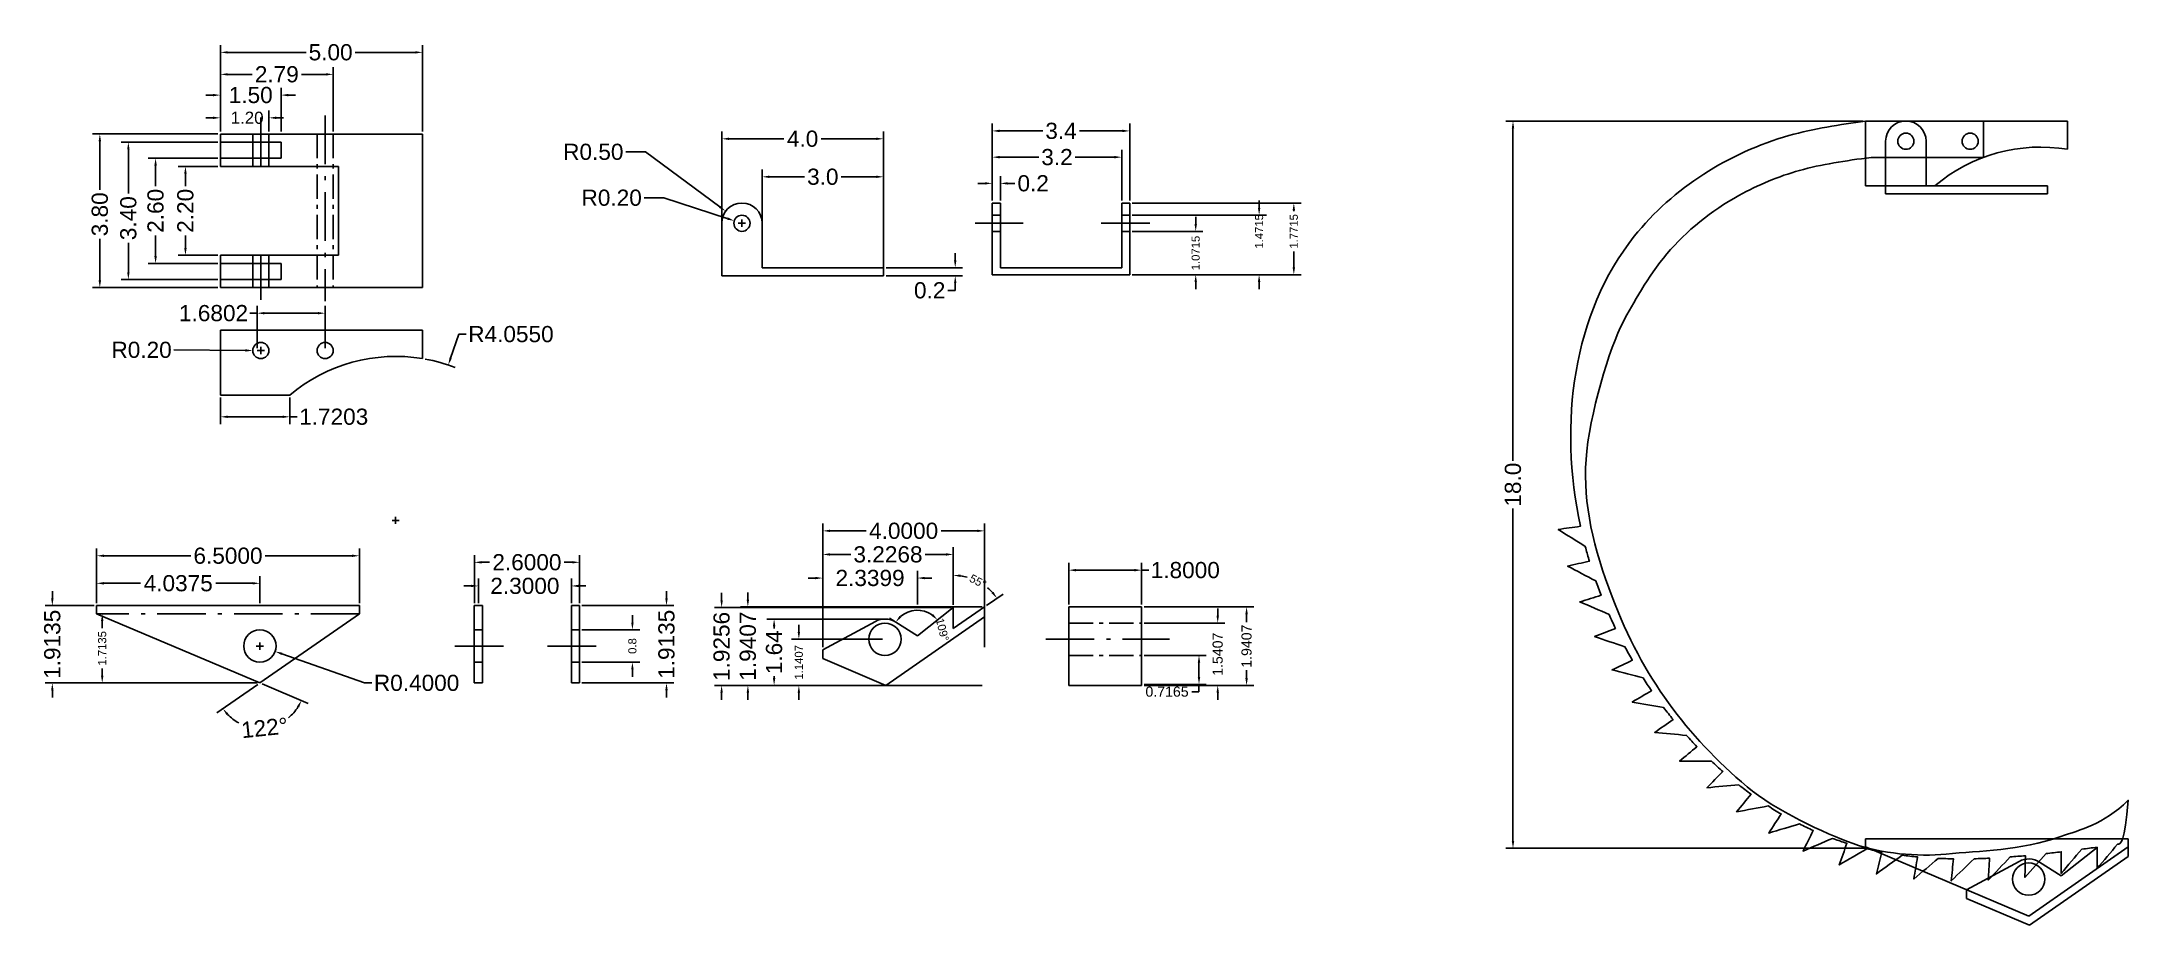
# Model space of a CAD drawing. Header units: centimetres. Extents: x 0.7 to 52.3, y 0.8 to 22.6.
import ezdxf

# ---------------------------------------------------------------- set-up
doc = ezdxf.new("R2010")
doc.units = ezdxf.units.CM
doc.header["$LTSCALE"] = 0.1
doc.header["$MEASUREMENT"] = 0
doc.linetypes.add('ACAD_ISO10W100', pattern=[18, 12, -3, 0, -3])
for name, color, linetype in [('Clapeta inchidere', 4, 'Continuous'), ('Clapeta intrare', 2, 'Continuous'), ('Cotare', 3, 'Continuous'), ('Curea', 6, 'Continuous'), ('Intrare surub', 241, 'Continuous'), ('Linii centrale', 132, 'ACAD_ISO10W100'), ('Suport clapeta', 30, 'Continuous'), ('Suport intrare curea', 1, 'Continuous')]:
    doc.layers.add(name, color=color, linetype=linetype)
doc.styles.get("Standard").update_dxf_attribs({"font": 'arial.ttf'})
doc.dimstyles.new('Proiect', dxfattribs={"dimtxt": 0.4, "dimasz": 0.18, "dimexe": 0.18, "dimexo": 0.0625, "dimgap": 0.09, "dimtad": 0, "dimtoh": 1, "dimdec": 4, "dimzin": 0, "dimdsep": 46, "dimtxsty": 'Standard', "dimcen": 0.09, "dimadec": 0, "dimazin": 0, "dimtfac": 1, "dimtdec": 4, "dimtofl": 0, "dimtmove": 0, "dimatfit": 3, "dimfxl": 1, "dimtolj": 1, "dimtzin": 0, "dimarcsym": 0})

msp = doc.modelspace()

# ---------------------------------------------------------------- blocks, each defined once
blk = doc.blocks.new('*D4')
at = {"layer": 'Cotare', "color": 0, "lineweight": -2, "transparency": 16777216}
for p, q in [((5.075, 20.383), (5.075, 22.52)), ((5.255, 22.34), (7.193, 22.34)), ((9.895, 22.34), (8.41, 22.34)), ((10.075, 20.383), (10.075, 22.52))]:
    blk.add_line(p, q, dxfattribs=at)
at = {"layer": 'Cotare', "color": 0, "transparency": 16777216}
for points in [[(5.255, 22.37), (5.255, 22.31), (5.075, 22.34)], [(9.895, 22.37), (9.895, 22.31), (10.075, 22.34)]]:
    blk.add_solid(points, dxfattribs=at)
at = {"layer": 'Defpoints', "color": 0, "transparency": 16777216}
for p in [(10.075, 22.34), (5.075, 20.321), (10.075, 20.321)]:
    blk.add_point(p, dxfattribs=at)
at = {"layer": 'Cotare', "color": 0, "transparency": 16777216, "insert": (7.801, 22.34), "char_height": 0.4, "attachment_point": 5}
blk.add_mtext('\\A1;5.00', dxfattribs=at)
blk = doc.blocks.new('*D10')
at = {"layer": 'Cotare', "color": 0, "lineweight": -2, "transparency": 16777216}
for p, q in [((5.012, 20.321), (1.914, 20.321)), ((2.094, 20.141), (2.094, 18.944)), ((2.094, 16.701), (2.094, 17.727)), ((5.012, 16.521), (1.914, 16.521))]:
    blk.add_line(p, q, dxfattribs=at)
at = {"layer": 'Cotare', "color": 0, "transparency": 16777216}
for points in [[(2.064, 20.141), (2.124, 20.141), (2.094, 20.321)], [(2.064, 16.701), (2.124, 16.701), (2.094, 16.521)]]:
    blk.add_solid(points, dxfattribs=at)
at = {"layer": 'Defpoints', "color": 0, "transparency": 16777216}
for p in [(5.075, 20.321), (2.094, 16.521), (5.075, 16.521)]:
    blk.add_point(p, dxfattribs=at)
at = {"layer": 'Cotare', "color": 0, "transparency": 16777216, "insert": (2.094, 18.335), "char_height": 0.4, "attachment_point": 5, "rotation": 90}
blk.add_mtext('\\A1;3.80', dxfattribs=at)
blk = doc.blocks.new('*D11')
at = {"layer": 'Cotare', "color": 0, "lineweight": -2, "transparency": 16777216}
for p, q in [((5.012, 20.121), (2.619, 20.121)), ((2.799, 19.941), (2.799, 18.848)), ((2.799, 16.901), (2.799, 17.63)), ((5.012, 16.721), (2.619, 16.721))]:
    blk.add_line(p, q, dxfattribs=at)
at = {"layer": 'Cotare', "color": 0, "transparency": 16777216}
for points in [[(2.769, 19.941), (2.829, 19.941), (2.799, 20.121)], [(2.769, 16.901), (2.829, 16.901), (2.799, 16.721)]]:
    blk.add_solid(points, dxfattribs=at)
at = {"layer": 'Defpoints', "color": 0, "transparency": 16777216}
for p in [(5.075, 20.121), (2.799, 16.721), (5.075, 16.721)]:
    blk.add_point(p, dxfattribs=at)
at = {"layer": 'Cotare', "color": 0, "transparency": 16777216, "insert": (2.799, 18.239), "char_height": 0.4, "attachment_point": 5, "rotation": 90}
blk.add_mtext('\\A1;3.40', dxfattribs=at)
blk = doc.blocks.new('*D12')
at = {"layer": 'Cotare', "color": 0, "lineweight": -2, "transparency": 16777216}
for p, q in [((5.012, 19.721), (3.292, 19.721)), ((3.472, 19.541), (3.472, 19.033)), ((3.472, 17.301), (3.472, 17.809)), ((5.012, 17.121), (3.292, 17.121))]:
    blk.add_line(p, q, dxfattribs=at)
at = {"layer": 'Cotare', "color": 0, "transparency": 16777216}
for points in [[(3.442, 19.541), (3.502, 19.541), (3.472, 19.721)], [(3.442, 17.301), (3.502, 17.301), (3.472, 17.121)]]:
    blk.add_solid(points, dxfattribs=at)
at = {"layer": 'Defpoints', "color": 0, "transparency": 16777216}
for p in [(5.075, 19.721), (3.472, 17.121), (5.075, 17.121)]:
    blk.add_point(p, dxfattribs=at)
at = {"layer": 'Cotare', "color": 0, "transparency": 16777216, "insert": (3.472, 18.421), "char_height": 0.4, "attachment_point": 5, "rotation": 90}
blk.add_mtext('\\A1;2.60', dxfattribs=at)
blk = doc.blocks.new('*D13')
at = {"layer": 'Cotare', "color": 0, "lineweight": -2, "transparency": 16777216}
for p, q in [((5.012, 19.521), (4.03, 19.521)), ((4.21, 19.341), (4.21, 19.033)), ((4.21, 17.501), (4.21, 17.809)), ((5.012, 17.321), (4.03, 17.321))]:
    blk.add_line(p, q, dxfattribs=at)
at = {"layer": 'Cotare', "color": 0, "transparency": 16777216}
for points in [[(4.18, 19.341), (4.24, 19.341), (4.21, 19.521)], [(4.18, 17.501), (4.24, 17.501), (4.21, 17.321)]]:
    blk.add_solid(points, dxfattribs=at)
at = {"layer": 'Defpoints', "color": 0, "transparency": 16777216}
for p in [(5.075, 19.521), (4.21, 17.321), (5.075, 17.321)]:
    blk.add_point(p, dxfattribs=at)
at = {"layer": 'Cotare', "color": 0, "transparency": 16777216, "insert": (4.21, 18.421), "char_height": 0.4, "attachment_point": 5, "rotation": 90}
blk.add_mtext('\\A1;2.20', dxfattribs=at)
blk = doc.blocks.new('*D15')
at = {"layer": 'Cotare', "color": 0, "lineweight": -2, "transparency": 16777216}
for p, q in [((5.075, 20.383), (5.075, 21.976)), ((5.255, 21.796), (5.857, 21.796)), ((7.685, 21.796), (7.083, 21.796)), ((7.865, 20.383), (7.865, 21.976))]:
    blk.add_line(p, q, dxfattribs=at)
at = {"layer": 'Cotare', "color": 0, "transparency": 16777216}
for points in [[(5.255, 21.826), (5.255, 21.766), (5.075, 21.796)], [(7.685, 21.826), (7.685, 21.766), (7.865, 21.796)]]:
    blk.add_solid(points, dxfattribs=at)
at = {"layer": 'Defpoints', "color": 0, "transparency": 16777216}
for p in [(7.865, 21.796), (5.075, 20.321), (7.865, 20.321)]:
    blk.add_point(p, dxfattribs=at)
at = {"layer": 'Cotare', "color": 0, "transparency": 16777216, "insert": (6.47, 21.796), "char_height": 0.4, "attachment_point": 5}
blk.add_mtext('\\A1;2.79', dxfattribs=at)
blk = doc.blocks.new('*D16')
at = {"layer": 'Cotare', "color": 0, "lineweight": -2, "transparency": 16777216}
for p, q in [((4.895, 21.283), (4.715, 21.283)), ((5.075, 20.383), (5.075, 21.463)), ((6.575, 20.383), (6.575, 21.463)), ((6.755, 21.283), (6.935, 21.283))]:
    blk.add_line(p, q, dxfattribs=at)
at = {"layer": 'Cotare', "color": 0, "transparency": 16777216}
for points in [[(4.895, 21.313), (4.895, 21.253), (5.075, 21.283)], [(6.755, 21.313), (6.755, 21.253), (6.575, 21.283)]]:
    blk.add_solid(points, dxfattribs=at)
at = {"layer": 'Defpoints', "color": 0, "transparency": 16777216}
for p in [(6.575, 21.283), (5.075, 20.321), (6.575, 20.321)]:
    blk.add_point(p, dxfattribs=at)
at = {"layer": 'Cotare', "color": 0, "transparency": 16777216, "insert": (5.825, 21.283), "char_height": 0.4, "attachment_point": 5}
blk.add_mtext('\\A1;1.50', dxfattribs=at)
blk = doc.blocks.new('*D17')
at = {"layer": 'Cotare', "color": 0, "lineweight": -2, "transparency": 16777216}
for p, q in [((4.895, 20.721), (4.715, 20.721)), ((5.075, 20.383), (5.075, 20.901)), ((6.275, 20.383), (6.275, 20.901)), ((6.455, 20.721), (6.635, 20.721))]:
    blk.add_line(p, q, dxfattribs=at)
at = {"layer": 'Cotare', "color": 0, "transparency": 16777216}
for points in [[(4.895, 20.751), (4.895, 20.691), (5.075, 20.721)], [(6.455, 20.751), (6.455, 20.691), (6.275, 20.721)]]:
    blk.add_solid(points, dxfattribs=at)
at = {"layer": 'Defpoints', "color": 0, "transparency": 16777216}
for p in [(6.275, 20.721), (5.075, 20.321), (6.275, 20.321)]:
    blk.add_point(p, dxfattribs=at)
at = {"layer": 'Cotare', "color": 0, "transparency": 16777216, "insert": (5.735, 20.721), "char_height": 0.3, "attachment_point": 5}
blk.add_mtext('\\A1;1.20', dxfattribs=at)
blk = doc.blocks.new('*D18')
at = {"layer": 'Cotare', "color": 0, "lineweight": -2, "transparency": 16777216}
for p, q in [((10.969, 15.37), (10.768, 14.777)), ((11.149, 15.37), (10.969, 15.37)), ((9.409, 10.676), (9.409, 10.856)), ((9.319, 10.766), (9.499, 10.766))]:
    blk.add_line(p, q, dxfattribs=at)
blk.add_arc((9.409, 10.766), 4.055, 68.7461, 79.6679, dxfattribs=at)
at = {"layer": 'Cotare', "color": 0, "transparency": 16777216}
blk.add_solid([(10.739, 14.786), (10.796, 14.767), (10.71, 14.606)], dxfattribs=at)
at = {"layer": 'Defpoints', "color": 0, "transparency": 16777216}
for p in [(10.71, 14.606), (9.409, 10.766)]:
    blk.add_point(p, dxfattribs=at)
at = {"layer": 'Cotare', "color": 0, "transparency": 16777216, "insert": (12.26, 15.37), "char_height": 0.4, "attachment_point": 5}
blk.add_mtext('\\A1;R4.0550', dxfattribs=at)
blk = doc.blocks.new('*D19')
at = {"layer": 'Cotare', "color": 0, "lineweight": -2, "transparency": 16777216}
for p, q in [((3.926, 14.981), (5.695, 14.968)), ((5.985, 14.966), (6.165, 14.966)), ((6.075, 14.876), (6.075, 15.056))]:
    blk.add_line(p, q, dxfattribs=at)
at = {"layer": 'Cotare', "color": 0, "transparency": 16777216}
blk.add_solid([(5.695, 14.998), (5.695, 14.938), (5.875, 14.967)], dxfattribs=at)
at = {"layer": 'Defpoints', "color": 0, "transparency": 16777216}
for p in [(5.875, 14.967), (6.075, 14.966)]:
    blk.add_point(p, dxfattribs=at)
at = {"layer": 'Cotare', "color": 0, "transparency": 16777216, "insert": (3.126, 14.981), "char_height": 0.4, "attachment_point": 5}
blk.add_mtext('\\A1;R0.20', dxfattribs=at)
blk = doc.blocks.new('*D20')
at = {"layer": 'Cotare', "color": 0, "lineweight": -2, "transparency": 16777216}
for p, q in [((5.985, 15.028), (5.985, 16.069)), ((7.665, 15.028), (7.665, 16.069)), ((5.985, 15.889), (5.805, 15.889)), ((7.485, 15.889), (6.165, 15.889))]:
    blk.add_line(p, q, dxfattribs=at)
at = {"layer": 'Cotare', "color": 0, "transparency": 16777216}
for points in [[(6.165, 15.919), (6.165, 15.859), (5.985, 15.889)], [(7.485, 15.919), (7.485, 15.859), (7.665, 15.889)]]:
    blk.add_solid(points, dxfattribs=at)
at = {"layer": 'Defpoints', "color": 0, "transparency": 16777216}
for p in [(5.985, 15.889), (5.985, 14.966), (7.665, 14.966)]:
    blk.add_point(p, dxfattribs=at)
at = {"layer": 'Cotare', "color": 0, "transparency": 16777216, "insert": (4.905, 15.889), "char_height": 0.4, "attachment_point": 5}
blk.add_mtext('\\A1;1.6802', dxfattribs=at)
blk = doc.blocks.new('*D21')
at = {"layer": 'Cotare', "color": 0, "lineweight": -2, "transparency": 16777216}
for p, q in [((5.075, 13.803), (5.075, 13.147)), ((6.795, 13.803), (6.795, 13.147)), ((5.255, 13.327), (6.615, 13.327)), ((6.795, 13.327), (6.975, 13.327))]:
    blk.add_line(p, q, dxfattribs=at)
at = {"layer": 'Cotare', "color": 0, "transparency": 16777216}
for points in [[(5.255, 13.357), (5.255, 13.297), (5.075, 13.327)], [(6.615, 13.357), (6.615, 13.297), (6.795, 13.327)]]:
    blk.add_solid(points, dxfattribs=at)
at = {"layer": 'Defpoints', "color": 0, "transparency": 16777216}
for p in [(5.075, 13.866), (6.795, 13.866), (6.795, 13.327)]:
    blk.add_point(p, dxfattribs=at)
at = {"layer": 'Cotare', "color": 0, "transparency": 16777216, "insert": (7.877, 13.327), "char_height": 0.4, "attachment_point": 5}
blk.add_mtext('\\A1;1.7203', dxfattribs=at)
blk = doc.blocks.new('*D22')
at = {"layer": 'Cotare', "color": 0, "lineweight": -2, "transparency": 16777216}
for p, q in [((17.472, 16.876), (17.472, 20.382)), ((17.652, 20.202), (19.011, 20.202)), ((21.292, 20.202), (19.934, 20.202)), ((21.472, 16.876), (21.472, 20.382))]:
    blk.add_line(p, q, dxfattribs=at)
at = {"layer": 'Cotare', "color": 0, "transparency": 16777216}
for points in [[(17.652, 20.232), (17.652, 20.172), (17.472, 20.202)], [(21.292, 20.232), (21.292, 20.172), (21.472, 20.202)]]:
    blk.add_solid(points, dxfattribs=at)
at = {"layer": 'Defpoints', "color": 0, "transparency": 16777216}
for p in [(21.472, 20.202), (17.472, 16.813), (21.472, 16.813)]:
    blk.add_point(p, dxfattribs=at)
at = {"layer": 'Cotare', "color": 0, "transparency": 16777216, "insert": (19.472, 20.202), "char_height": 0.4, "attachment_point": 5}
blk.add_mtext('\\A1;4.0', dxfattribs=at)
blk = doc.blocks.new('*D23')
at = {"layer": 'Cotare', "color": 0, "lineweight": -2, "transparency": 16777216}
for p, q in [((18.472, 17.076), (18.472, 19.442)), ((18.652, 19.262), (19.519, 19.262)), ((21.292, 19.262), (20.426, 19.262)), ((21.472, 17.076), (21.472, 19.442))]:
    blk.add_line(p, q, dxfattribs=at)
at = {"layer": 'Cotare', "color": 0, "transparency": 16777216}
for points in [[(18.652, 19.292), (18.652, 19.232), (18.472, 19.262)], [(21.292, 19.292), (21.292, 19.232), (21.472, 19.262)]]:
    blk.add_solid(points, dxfattribs=at)
at = {"layer": 'Defpoints', "color": 0, "transparency": 16777216}
for p in [(21.472, 19.262), (18.472, 17.013), (21.472, 17.013)]:
    blk.add_point(p, dxfattribs=at)
at = {"layer": 'Cotare', "color": 0, "transparency": 16777216, "insert": (19.972, 19.262), "char_height": 0.4, "attachment_point": 5}
blk.add_mtext('\\A1;3.0', dxfattribs=at)
blk = doc.blocks.new('*D24')
at = {"layer": 'Cotare', "color": 0, "lineweight": -2, "transparency": 16777216}
for p, q in [((24.163, 18.676), (24.163, 20.577)), ((24.343, 20.397), (25.41, 20.397)), ((27.383, 20.397), (26.317, 20.397)), ((27.563, 18.676), (27.563, 20.577))]:
    blk.add_line(p, q, dxfattribs=at)
at = {"layer": 'Cotare', "color": 0, "transparency": 16777216}
for points in [[(24.343, 20.427), (24.343, 20.367), (24.163, 20.397)], [(27.383, 20.427), (27.383, 20.367), (27.563, 20.397)]]:
    blk.add_solid(points, dxfattribs=at)
at = {"layer": 'Defpoints', "color": 0, "transparency": 16777216}
for p in [(27.563, 20.397), (24.163, 18.613), (27.563, 18.613)]:
    blk.add_point(p, dxfattribs=at)
at = {"layer": 'Cotare', "color": 0, "transparency": 16777216, "insert": (25.863, 20.397), "char_height": 0.4, "attachment_point": 5}
blk.add_mtext('\\A1;3.4', dxfattribs=at)
blk = doc.blocks.new('*D25')
at = {"layer": 'Cotare', "color": 0, "lineweight": -2, "transparency": 16777216}
for p, q in [((24.163, 18.676), (24.163, 19.928)), ((24.343, 19.748), (25.311, 19.748)), ((27.183, 19.748), (26.215, 19.748)), ((27.363, 18.676), (27.363, 19.928))]:
    blk.add_line(p, q, dxfattribs=at)
at = {"layer": 'Cotare', "color": 0, "transparency": 16777216}
for points in [[(24.343, 19.778), (24.343, 19.718), (24.163, 19.748)], [(27.183, 19.778), (27.183, 19.718), (27.363, 19.748)]]:
    blk.add_solid(points, dxfattribs=at)
at = {"layer": 'Defpoints', "color": 0, "transparency": 16777216}
for p in [(27.363, 19.748), (24.163, 18.613), (27.363, 18.613)]:
    blk.add_point(p, dxfattribs=at)
at = {"layer": 'Cotare', "color": 0, "transparency": 16777216, "insert": (25.763, 19.748), "char_height": 0.4, "attachment_point": 5}
blk.add_mtext('\\A1;3.2', dxfattribs=at)
blk = doc.blocks.new('*D26')
at = {"layer": 'Cotare', "color": 0, "lineweight": -2, "transparency": 16777216}
for p, q in [((23.983, 19.1), (23.803, 19.1)), ((24.163, 18.676), (24.163, 19.28)), ((24.363, 18.676), (24.363, 19.28)), ((24.543, 19.1), (24.723, 19.1))]:
    blk.add_line(p, q, dxfattribs=at)
at = {"layer": 'Cotare', "color": 0, "transparency": 16777216}
for points in [[(23.983, 19.13), (23.983, 19.07), (24.163, 19.1)], [(24.543, 19.13), (24.543, 19.07), (24.363, 19.1)]]:
    blk.add_solid(points, dxfattribs=at)
at = {"layer": 'Defpoints', "color": 0, "transparency": 16777216}
for p in [(24.363, 19.1), (24.163, 18.613), (24.363, 18.613)]:
    blk.add_point(p, dxfattribs=at)
at = {"layer": 'Cotare', "color": 0, "transparency": 16777216, "insert": (25.175, 19.1), "char_height": 0.4, "attachment_point": 5}
blk.add_mtext('\\A1;0.2', dxfattribs=at)
blk = doc.blocks.new('*D27')
at = {"layer": 'Cotare', "color": 0, "lineweight": -2, "transparency": 16777216}
for p, q in [((15.097, 19.878), (15.588, 19.878)), ((15.588, 19.878), (17.426, 18.518)), ((17.882, 18.113), (18.062, 18.113)), ((17.972, 18.023), (17.972, 18.203))]:
    blk.add_line(p, q, dxfattribs=at)
at = {"layer": 'Cotare', "color": 0, "transparency": 16777216}
blk.add_solid([(17.444, 18.542), (17.408, 18.494), (17.571, 18.411)], dxfattribs=at)
at = {"layer": 'Defpoints', "color": 0, "transparency": 16777216}
for p in [(17.571, 18.411), (17.972, 18.113)]:
    blk.add_point(p, dxfattribs=at)
at = {"layer": 'Cotare', "color": 0, "transparency": 16777216, "insert": (14.297, 19.878), "char_height": 0.4, "attachment_point": 5}
blk.add_mtext('\\A1;R0.50', dxfattribs=at)
blk = doc.blocks.new('*D28')
at = {"layer": 'Cotare', "color": 0, "lineweight": -2, "transparency": 16777216}
for p, q in [((15.552, 18.743), (16.042, 18.743)), ((16.042, 18.743), (17.611, 18.231)), ((17.882, 18.113), (18.062, 18.113)), ((17.972, 18.023), (17.972, 18.203))]:
    blk.add_line(p, q, dxfattribs=at)
at = {"layer": 'Cotare', "color": 0, "transparency": 16777216}
blk.add_solid([(17.62, 18.26), (17.602, 18.202), (17.782, 18.175)], dxfattribs=at)
at = {"layer": 'Defpoints', "color": 0, "transparency": 16777216}
for p in [(17.782, 18.175), (17.972, 18.113)]:
    blk.add_point(p, dxfattribs=at)
at = {"layer": 'Cotare', "color": 0, "transparency": 16777216, "insert": (14.751, 18.743), "char_height": 0.4, "attachment_point": 5}
blk.add_mtext('\\A1;R0.20', dxfattribs=at)
blk = doc.blocks.new('*D30')
at = {"layer": 'Cotare', "color": 0, "lineweight": -2, "transparency": 16777216}
for p, q in [((27.626, 18.613), (31.8, 18.613)), ((31.62, 18.433), (31.62, 18.41)), ((31.62, 17.022), (31.62, 17.417)), ((27.626, 16.842), (31.8, 16.842))]:
    blk.add_line(p, q, dxfattribs=at)
at = {"layer": 'Cotare', "color": 0, "transparency": 16777216}
for points in [[(31.59, 18.433), (31.65, 18.433), (31.62, 18.613)], [(31.59, 17.022), (31.65, 17.022), (31.62, 16.842)]]:
    blk.add_solid(points, dxfattribs=at)
at = {"layer": 'Defpoints', "color": 0, "transparency": 16777216}
for p in [(27.563, 18.613), (27.563, 16.842), (31.62, 16.842)]:
    blk.add_point(p, dxfattribs=at)
at = {"layer": 'Cotare', "color": 0, "transparency": 16777216, "insert": (31.62, 17.913), "char_height": 0.2, "attachment_point": 5, "rotation": 90}
blk.add_mtext('\\A1;1.7715', dxfattribs=at)
blk = doc.blocks.new('*D31')
at = {"layer": 'Cotare', "color": 0, "lineweight": -2, "transparency": 16777216}
for p, q in [((30.762, 18.493), (30.762, 18.673)), ((27.626, 18.313), (30.942, 18.313)), ((27.626, 16.842), (30.942, 16.842)), ((30.762, 16.662), (30.762, 16.482))]:
    blk.add_line(p, q, dxfattribs=at)
at = {"layer": 'Cotare', "color": 0, "transparency": 16777216}
for points in [[(30.732, 18.493), (30.792, 18.493), (30.762, 18.313)], [(30.732, 16.662), (30.792, 16.662), (30.762, 16.842)]]:
    blk.add_solid(points, dxfattribs=at)
at = {"layer": 'Defpoints', "color": 0, "transparency": 16777216}
for p in [(27.563, 18.313), (27.563, 16.842), (30.762, 16.842)]:
    blk.add_point(p, dxfattribs=at)
at = {"layer": 'Cotare', "color": 0, "transparency": 16777216, "insert": (30.762, 17.913), "char_height": 0.2, "attachment_point": 5, "rotation": 90}
blk.add_mtext('\\A1;1.4715', dxfattribs=at)
blk = doc.blocks.new('*D32')
at = {"layer": 'Cotare', "color": 0, "lineweight": -2, "transparency": 16777216}
for p, q in [((29.194, 18.093), (29.194, 18.273)), ((27.626, 17.913), (29.374, 17.913)), ((27.626, 16.842), (29.374, 16.842)), ((29.194, 16.662), (29.194, 16.482))]:
    blk.add_line(p, q, dxfattribs=at)
at = {"layer": 'Cotare', "color": 0, "transparency": 16777216}
for points in [[(29.164, 18.093), (29.224, 18.093), (29.194, 17.913)], [(29.164, 16.662), (29.224, 16.662), (29.194, 16.842)]]:
    blk.add_solid(points, dxfattribs=at)
at = {"layer": 'Defpoints', "color": 0, "transparency": 16777216}
for p in [(27.563, 17.913), (27.563, 16.842), (29.194, 16.842)]:
    blk.add_point(p, dxfattribs=at)
at = {"layer": 'Cotare', "color": 0, "transparency": 16777216, "insert": (29.194, 17.377), "char_height": 0.2, "attachment_point": 5, "rotation": 90}
blk.add_mtext('\\A1;1.0715', dxfattribs=at)
blk = doc.blocks.new('*D33')
at = {"layer": 'Cotare', "color": 0, "lineweight": -2, "transparency": 16777216}
for p, q in [((23.247, 17.193), (23.247, 17.373)), ((21.535, 17.013), (23.427, 17.013)), ((21.535, 16.813), (23.427, 16.813)), ((23.247, 16.633), (23.247, 16.453)), ((23.247, 16.453), (23.067, 16.453))]:
    blk.add_line(p, q, dxfattribs=at)
at = {"layer": 'Cotare', "color": 0, "transparency": 16777216}
for points in [[(23.217, 17.193), (23.277, 17.193), (23.247, 17.013)], [(23.217, 16.633), (23.277, 16.633), (23.247, 16.813)]]:
    blk.add_solid(points, dxfattribs=at)
at = {"layer": 'Defpoints', "color": 0, "transparency": 16777216}
for p in [(21.472, 17.013), (21.472, 16.813), (23.247, 16.813)]:
    blk.add_point(p, dxfattribs=at)
at = {"layer": 'Cotare', "color": 0, "transparency": 16777216, "insert": (22.615, 16.453), "char_height": 0.4, "attachment_point": 5}
blk.add_mtext('\\A1;0.2', dxfattribs=at)
blk = doc.blocks.new('*D34')
at = {"layer": 'Cotare', "color": 0, "lineweight": -2, "transparency": 16777216}
for p, q in [((2.013, 8.72), (2.013, 10.07)), ((2.193, 9.89), (4.342, 9.89)), ((8.333, 9.89), (6.184, 9.89)), ((8.513, 8.72), (8.513, 10.07))]:
    blk.add_line(p, q, dxfattribs=at)
at = {"layer": 'Cotare', "color": 0, "transparency": 16777216}
for points in [[(2.193, 9.92), (2.193, 9.86), (2.013, 9.89)], [(8.333, 9.92), (8.333, 9.86), (8.513, 9.89)]]:
    blk.add_solid(points, dxfattribs=at)
at = {"layer": 'Defpoints', "color": 0, "transparency": 16777216}
for p in [(8.513, 9.89), (2.013, 8.658), (8.513, 8.658)]:
    blk.add_point(p, dxfattribs=at)
at = {"layer": 'Cotare', "color": 0, "transparency": 16777216, "insert": (5.263, 9.89), "char_height": 0.4, "attachment_point": 5}
blk.add_mtext('\\A1;6.5000', dxfattribs=at)
blk = doc.blocks.new('*D35')
at = {"layer": 'Cotare', "color": 0, "lineweight": -2, "transparency": 16777216}
for p, q in [((2.013, 8.72), (2.013, 9.389)), ((6.051, 8.72), (6.051, 9.389)), ((2.193, 9.209), (3.102, 9.209)), ((5.871, 9.209), (4.962, 9.209))]:
    blk.add_line(p, q, dxfattribs=at)
at = {"layer": 'Cotare', "color": 0, "transparency": 16777216}
for points in [[(2.193, 9.239), (2.193, 9.179), (2.013, 9.209)], [(5.871, 9.239), (5.871, 9.179), (6.051, 9.209)]]:
    blk.add_solid(points, dxfattribs=at)
at = {"layer": 'Defpoints', "color": 0, "transparency": 16777216}
for p in [(6.051, 9.209), (2.013, 8.658), (6.051, 8.658)]:
    blk.add_point(p, dxfattribs=at)
at = {"layer": 'Cotare', "color": 0, "transparency": 16777216, "insert": (4.032, 9.209), "char_height": 0.4, "attachment_point": 5}
blk.add_mtext('\\A1;4.0375', dxfattribs=at)
blk = doc.blocks.new('*D36')
at = {"layer": 'Cotare', "color": 0, "lineweight": -2, "transparency": 16777216}
for p, q in [((0.919, 8.838), (0.919, 9.018)), ((1.951, 8.658), (0.739, 8.658)), ((5.988, 6.744), (0.739, 6.744)), ((0.919, 6.564), (0.919, 6.384))]:
    blk.add_line(p, q, dxfattribs=at)
at = {"layer": 'Cotare', "color": 0, "transparency": 16777216}
for points in [[(0.889, 8.838), (0.949, 8.838), (0.919, 8.658)], [(0.889, 6.564), (0.949, 6.564), (0.919, 6.744)]]:
    blk.add_solid(points, dxfattribs=at)
at = {"layer": 'Defpoints', "color": 0, "transparency": 16777216}
for p in [(2.013, 8.658), (0.919, 6.744), (6.051, 6.744)]:
    blk.add_point(p, dxfattribs=at)
at = {"layer": 'Cotare', "color": 0, "transparency": 16777216, "insert": (0.919, 7.701), "char_height": 0.4, "attachment_point": 5, "rotation": 90}
blk.add_mtext('\\A1;1.9135', dxfattribs=at)
blk = doc.blocks.new('*D37')
at = {"layer": 'Cotare', "color": 0, "lineweight": -2, "transparency": 16777216}
for p, q in [((2.076, 8.458), (2.332, 8.458)), ((2.152, 8.278), (2.152, 8.098)), ((2.076, 6.744), (2.332, 6.744)), ((2.152, 6.924), (2.152, 7.105))]:
    blk.add_line(p, q, dxfattribs=at)
at = {"layer": 'Cotare', "color": 0, "transparency": 16777216}
for points in [[(2.122, 8.278), (2.182, 8.278), (2.152, 8.458)], [(2.122, 6.924), (2.182, 6.924), (2.152, 6.744)]]:
    blk.add_solid(points, dxfattribs=at)
at = {"layer": 'Defpoints', "color": 0, "transparency": 16777216}
for p in [(2.013, 8.458), (2.013, 6.744), (2.152, 6.744)]:
    blk.add_point(p, dxfattribs=at)
at = {"layer": 'Cotare', "color": 0, "transparency": 16777216, "insert": (2.152, 7.601), "char_height": 0.2, "attachment_point": 5, "rotation": 90}
blk.add_mtext('\\A1;1.7135', dxfattribs=at)
blk = doc.blocks.new('*D38')
at = {"layer": 'Cotare', "color": 0, "lineweight": -2, "transparency": 16777216}
for p, q in [((6.051, 7.568), (6.051, 7.748)), ((5.961, 7.658), (6.141, 7.658)), ((8.636, 6.745), (6.598, 7.465)), ((8.816, 6.745), (8.636, 6.745))]:
    blk.add_line(p, q, dxfattribs=at)
at = {"layer": 'Cotare', "color": 0, "transparency": 16777216}
blk.add_solid([(6.608, 7.493), (6.588, 7.436), (6.428, 7.525)], dxfattribs=at)
at = {"layer": 'Defpoints', "color": 0, "transparency": 16777216}
for p in [(6.051, 7.658), (6.428, 7.525)]:
    blk.add_point(p, dxfattribs=at)
at = {"layer": 'Cotare', "color": 0, "transparency": 16777216, "insert": (9.927, 6.745), "char_height": 0.4, "attachment_point": 5}
blk.add_mtext('\\A1;R0.4000', dxfattribs=at)
blk = doc.blocks.new('*D39')
at = {"layer": 'Cotare', "color": 0, "lineweight": -2, "transparency": 16777216}
for p, q in [((5.999, 6.709), (4.988, 6.005)), ((6.108, 6.72), (7.243, 6.239))]:
    blk.add_line(p, q, dxfattribs=at)
for start, end in [(224.0922, 242.1945), (309.6406, 327.7429)]:
    blk.add_arc((6.051, 6.744), 1.115, start, end, dxfattribs=at)
at = {"layer": 'Cotare', "color": 0, "transparency": 16777216}
for points in [[(6.967, 6.163), (7.02, 6.136), (7.077, 6.309)], [(5.227, 5.95), (5.273, 5.988), (5.136, 6.108)]]:
    blk.add_solid(points, dxfattribs=at)
at = {"layer": 'Defpoints', "color": 0, "transparency": 16777216}
for p in [(2.013, 8.458), (8.513, 8.458), (6.051, 6.744), (6.051, 6.744), (5.773, 5.665)]:
    blk.add_point(p, dxfattribs=at)
at = {"layer": 'Cotare', "color": 0, "transparency": 16777216, "insert": (6.166, 5.636), "char_height": 0.4, "attachment_point": 5, "rotation": 5.9175}
blk.add_mtext('\\A1;122°', dxfattribs=at)
blk = doc.blocks.new('*D40')
at = {"layer": 'Cotare', "color": 0, "lineweight": -2, "transparency": 16777216}
for p, q in [((11.355, 8.72), (11.355, 9.908)), ((13.955, 8.72), (13.955, 9.908)), ((11.535, 9.728), (11.732, 9.728)), ((13.775, 9.728), (13.578, 9.728))]:
    blk.add_line(p, q, dxfattribs=at)
at = {"layer": 'Cotare', "color": 0, "transparency": 16777216}
for points in [[(11.535, 9.758), (11.535, 9.698), (11.355, 9.728)], [(13.775, 9.758), (13.775, 9.698), (13.955, 9.728)]]:
    blk.add_solid(points, dxfattribs=at)
at = {"layer": 'Defpoints', "color": 0, "transparency": 16777216}
for p in [(13.955, 9.728), (11.355, 8.658), (13.955, 8.658)]:
    blk.add_point(p, dxfattribs=at)
at = {"layer": 'Cotare', "color": 0, "transparency": 16777216, "insert": (12.655, 9.728), "char_height": 0.4, "attachment_point": 5}
blk.add_mtext('\\A1;2.6000', dxfattribs=at)
blk = doc.blocks.new('*D41')
at = {"layer": 'Cotare', "color": 0, "lineweight": -2, "transparency": 16777216}
for p, q in [((11.455, 8.72), (11.455, 9.324)), ((13.755, 8.72), (13.755, 9.324)), ((11.275, 9.144), (11.095, 9.144)), ((13.935, 9.144), (14.115, 9.144))]:
    blk.add_line(p, q, dxfattribs=at)
at = {"layer": 'Cotare', "color": 0, "transparency": 16777216}
for points in [[(11.275, 9.174), (11.275, 9.114), (11.455, 9.144)], [(13.935, 9.174), (13.935, 9.114), (13.755, 9.144)]]:
    blk.add_solid(points, dxfattribs=at)
at = {"layer": 'Defpoints', "color": 0, "transparency": 16777216}
for p in [(13.755, 9.144), (11.455, 8.658), (13.755, 8.658)]:
    blk.add_point(p, dxfattribs=at)
at = {"layer": 'Cotare', "color": 0, "transparency": 16777216, "insert": (12.605, 9.144), "char_height": 0.4, "attachment_point": 5}
blk.add_mtext('\\A1;2.3000', dxfattribs=at)
blk = doc.blocks.new('*D42')
at = {"layer": 'Cotare', "color": 0, "lineweight": -2, "transparency": 16777216}
for p, q in [((16.107, 8.838), (16.107, 9.018)), ((14.017, 8.658), (16.287, 8.658)), ((14.017, 6.744), (16.287, 6.744)), ((16.107, 6.564), (16.107, 6.384))]:
    blk.add_line(p, q, dxfattribs=at)
at = {"layer": 'Cotare', "color": 0, "transparency": 16777216}
for points in [[(16.077, 8.838), (16.137, 8.838), (16.107, 8.658)], [(16.077, 6.564), (16.137, 6.564), (16.107, 6.744)]]:
    blk.add_solid(points, dxfattribs=at)
at = {"layer": 'Defpoints', "color": 0, "transparency": 16777216}
for p in [(13.955, 8.658), (13.955, 6.744), (16.107, 6.744)]:
    blk.add_point(p, dxfattribs=at)
at = {"layer": 'Cotare', "color": 0, "transparency": 16777216, "insert": (16.107, 7.701), "char_height": 0.4, "attachment_point": 5, "rotation": 90}
blk.add_mtext('\\A1;1.9135', dxfattribs=at)
blk = doc.blocks.new('*D43')
at = {"layer": 'Cotare', "color": 0, "lineweight": -2, "transparency": 16777216}
for p, q in [((15.264, 8.238), (15.264, 8.418)), ((14.017, 8.058), (15.444, 8.058)), ((14.017, 7.258), (15.444, 7.258)), ((15.264, 7.078), (15.264, 6.898))]:
    blk.add_line(p, q, dxfattribs=at)
at = {"layer": 'Cotare', "color": 0, "transparency": 16777216}
for points in [[(15.234, 8.238), (15.294, 8.238), (15.264, 8.058)], [(15.234, 7.078), (15.294, 7.078), (15.264, 7.258)]]:
    blk.add_solid(points, dxfattribs=at)
at = {"layer": 'Defpoints', "color": 0, "transparency": 16777216}
for p in [(13.955, 8.058), (13.955, 7.258), (15.264, 7.258)]:
    blk.add_point(p, dxfattribs=at)
at = {"layer": 'Cotare', "color": 0, "transparency": 16777216, "insert": (15.264, 7.658), "char_height": 0.2, "attachment_point": 5, "rotation": 90}
blk.add_mtext('\\A1;0.8', dxfattribs=at)
blk = doc.blocks.new('*D44')
at = {"layer": 'Cotare', "color": 0, "lineweight": -2, "transparency": 16777216}
for p, q in [((19.971, 7.627), (19.971, 10.686)), ((20.151, 10.506), (21.043, 10.506)), ((23.791, 10.506), (22.899, 10.506)), ((23.971, 7.627), (23.971, 10.686))]:
    blk.add_line(p, q, dxfattribs=at)
at = {"layer": 'Cotare', "color": 0, "transparency": 16777216}
for points in [[(20.151, 10.536), (20.151, 10.476), (19.971, 10.506)], [(23.791, 10.536), (23.791, 10.476), (23.971, 10.506)]]:
    blk.add_solid(points, dxfattribs=at)
at = {"layer": 'Defpoints', "color": 0, "transparency": 16777216}
for p in [(23.971, 10.506), (19.971, 7.565), (23.971, 7.565)]:
    blk.add_point(p, dxfattribs=at)
at = {"layer": 'Cotare', "color": 0, "transparency": 16777216, "insert": (21.971, 10.506), "char_height": 0.4, "attachment_point": 5}
blk.add_mtext('\\A1;4.0000', dxfattribs=at)
blk = doc.blocks.new('*D45')
at = {"layer": 'Cotare', "color": 0, "lineweight": -2, "transparency": 16777216}
for p, q in [((26.055, 8.688), (26.055, 9.714)), ((26.235, 9.534), (27.675, 9.534)), ((27.855, 8.688), (27.855, 9.714)), ((27.855, 9.534), (28.035, 9.534))]:
    blk.add_line(p, q, dxfattribs=at)
at = {"layer": 'Cotare', "color": 0, "transparency": 16777216}
for points in [[(26.235, 9.564), (26.235, 9.504), (26.055, 9.534)], [(27.675, 9.564), (27.675, 9.504), (27.855, 9.534)]]:
    blk.add_solid(points, dxfattribs=at)
at = {"layer": 'Defpoints', "color": 0, "transparency": 16777216}
for p in [(27.855, 9.534), (26.055, 8.626), (27.855, 8.626)]:
    blk.add_point(p, dxfattribs=at)
at = {"layer": 'Cotare', "color": 0, "transparency": 16777216, "insert": (28.936, 9.534), "char_height": 0.4, "attachment_point": 5}
blk.add_mtext('\\A1;1.8000', dxfattribs=at)
blk = doc.blocks.new('*D46')
at = {"layer": 'Cotare', "color": 0, "lineweight": -2, "transparency": 16777216}
for p, q in [((27.918, 8.626), (30.632, 8.626)), ((30.452, 8.446), (30.452, 8.252)), ((30.452, 6.865), (30.452, 7.058)), ((27.918, 6.685), (30.632, 6.685))]:
    blk.add_line(p, q, dxfattribs=at)
at = {"layer": 'Cotare', "color": 0, "transparency": 16777216}
for points in [[(30.422, 8.446), (30.482, 8.446), (30.452, 8.626)], [(30.422, 6.865), (30.482, 6.865), (30.452, 6.685)]]:
    blk.add_solid(points, dxfattribs=at)
at = {"layer": 'Defpoints', "color": 0, "transparency": 16777216}
for p in [(27.855, 8.626), (27.855, 6.685), (30.452, 6.685)]:
    blk.add_point(p, dxfattribs=at)
at = {"layer": 'Cotare', "color": 0, "transparency": 16777216, "insert": (30.452, 7.655), "char_height": 0.25, "attachment_point": 5, "rotation": 90}
blk.add_mtext('\\A1;1.9407', dxfattribs=at)
blk = doc.blocks.new('*D47')
at = {"layer": 'Cotare', "color": 0, "lineweight": -2, "transparency": 16777216}
for p, q in [((29.738, 8.406), (29.738, 8.586)), ((27.918, 8.226), (29.918, 8.226)), ((27.918, 6.685), (29.918, 6.685)), ((29.738, 6.505), (29.738, 6.325))]:
    blk.add_line(p, q, dxfattribs=at)
at = {"layer": 'Cotare', "color": 0, "transparency": 16777216}
for points in [[(29.708, 8.406), (29.768, 8.406), (29.738, 8.226)], [(29.708, 6.505), (29.768, 6.505), (29.738, 6.685)]]:
    blk.add_solid(points, dxfattribs=at)
at = {"layer": 'Defpoints', "color": 0, "transparency": 16777216}
for p in [(27.855, 8.226), (27.855, 6.685), (29.738, 6.685)]:
    blk.add_point(p, dxfattribs=at)
at = {"layer": 'Cotare', "color": 0, "transparency": 16777216, "insert": (29.738, 7.455), "char_height": 0.25, "attachment_point": 5, "rotation": 90}
blk.add_mtext('\\A1;1.5407', dxfattribs=at)
blk = doc.blocks.new('*D48')
at = {"layer": 'Cotare', "color": 0, "lineweight": -2, "transparency": 16777216}
for p, q in [((27.918, 7.426), (29.455, 7.426)), ((29.275, 7.246), (29.275, 6.889)), ((27.918, 6.709), (29.455, 6.709)), ((29.275, 6.709), (29.275, 6.529)), ((29.275, 6.529), (29.095, 6.529))]:
    blk.add_line(p, q, dxfattribs=at)
at = {"layer": 'Cotare', "color": 0, "transparency": 16777216}
for points in [[(29.245, 7.246), (29.305, 7.246), (29.275, 7.426)], [(29.245, 6.889), (29.305, 6.889), (29.275, 6.709)]]:
    blk.add_solid(points, dxfattribs=at)
at = {"layer": 'Defpoints', "color": 0, "transparency": 16777216}
for p in [(27.855, 7.426), (27.855, 6.709), (29.275, 6.709)]:
    blk.add_point(p, dxfattribs=at)
at = {"layer": 'Cotare', "color": 0, "transparency": 16777216, "insert": (28.485, 6.529), "char_height": 0.25, "attachment_point": 5}
blk.add_mtext('\\A1;0.7165', dxfattribs=at)
blk = doc.blocks.new('*D49')
at = {"layer": 'Cotare', "color": 0, "lineweight": -2, "transparency": 16777216}
for p, q in [((17.47, 8.79), (17.47, 8.97)), ((23.135, 8.61), (17.29, 8.61)), ((21.47, 6.685), (17.29, 6.685)), ((17.47, 6.505), (17.47, 6.325))]:
    blk.add_line(p, q, dxfattribs=at)
at = {"layer": 'Cotare', "color": 0, "transparency": 16777216}
for points in [[(17.44, 8.79), (17.5, 8.79), (17.47, 8.61)], [(17.44, 6.505), (17.5, 6.505), (17.47, 6.685)]]:
    blk.add_solid(points, dxfattribs=at)
at = {"layer": 'Defpoints', "color": 0, "transparency": 16777216}
for p in [(23.198, 8.61), (17.47, 6.685), (21.532, 6.685)]:
    blk.add_point(p, dxfattribs=at)
at = {"layer": 'Cotare', "color": 0, "transparency": 16777216, "insert": (17.47, 7.648), "char_height": 0.4, "attachment_point": 5, "rotation": 90}
blk.add_mtext('\\A1;1.9256', dxfattribs=at)
blk = doc.blocks.new('*D50')
at = {"layer": 'Cotare', "color": 0, "lineweight": -2, "transparency": 16777216}
for p, q in [((18.119, 8.806), (18.119, 8.986)), ((23.909, 8.626), (17.939, 8.626)), ((23.909, 6.685), (17.939, 6.685)), ((18.119, 6.505), (18.119, 6.325))]:
    blk.add_line(p, q, dxfattribs=at)
at = {"layer": 'Cotare', "color": 0, "transparency": 16777216}
for points in [[(18.089, 8.806), (18.149, 8.806), (18.119, 8.626)], [(18.089, 6.505), (18.149, 6.505), (18.119, 6.685)]]:
    blk.add_solid(points, dxfattribs=at)
at = {"layer": 'Defpoints', "color": 0, "transparency": 16777216}
for p in [(23.971, 8.626), (18.119, 6.685), (23.971, 6.685)]:
    blk.add_point(p, dxfattribs=at)
at = {"layer": 'Cotare', "color": 0, "transparency": 16777216, "insert": (18.119, 7.655), "char_height": 0.4, "attachment_point": 5, "rotation": 90}
blk.add_mtext('\\A1;1.9407', dxfattribs=at)
blk = doc.blocks.new('*D51')
at = {"layer": 'Cotare', "color": 0, "lineweight": -2, "transparency": 16777216}
for p, q in [((21.465, 8.325), (18.588, 8.325)), ((18.768, 8.145), (18.768, 8.095)), ((18.768, 6.865), (18.768, 6.915)), ((21.47, 6.685), (18.588, 6.685))]:
    blk.add_line(p, q, dxfattribs=at)
at = {"layer": 'Cotare', "color": 0, "transparency": 16777216}
for points in [[(18.738, 8.145), (18.798, 8.145), (18.768, 8.325)], [(18.738, 6.865), (18.798, 6.865), (18.768, 6.685)]]:
    blk.add_solid(points, dxfattribs=at)
at = {"layer": 'Defpoints', "color": 0, "transparency": 16777216}
for p in [(21.527, 8.325), (18.768, 6.685), (21.532, 6.685)]:
    blk.add_point(p, dxfattribs=at)
at = {"layer": 'Cotare', "color": 0, "transparency": 16777216, "insert": (18.768, 7.505), "char_height": 0.4, "attachment_point": 5, "rotation": 90}
blk.add_mtext('\\A1;1.64', dxfattribs=at)
blk = doc.blocks.new('*D53')
at = {"layer": 'Cotare', "color": 0, "lineweight": -2, "transparency": 16777216}
for p, q in [((21.446, 7.826), (19.2, 7.826)), ((19.38, 8.006), (19.38, 8.186)), ((21.47, 6.685), (19.2, 6.685)), ((19.38, 6.505), (19.38, 6.325))]:
    blk.add_line(p, q, dxfattribs=at)
at = {"layer": 'Cotare', "color": 0, "transparency": 16777216}
for points in [[(19.35, 8.006), (19.41, 8.006), (19.38, 7.826)], [(19.35, 6.505), (19.41, 6.505), (19.38, 6.685)]]:
    blk.add_solid(points, dxfattribs=at)
at = {"layer": 'Defpoints', "color": 0, "transparency": 16777216}
for p in [(21.509, 7.826), (19.38, 6.685), (21.532, 6.685)]:
    blk.add_point(p, dxfattribs=at)
at = {"layer": 'Cotare', "color": 0, "transparency": 16777216, "insert": (19.38, 7.255), "char_height": 0.2, "attachment_point": 5, "rotation": 90}
blk.add_mtext('\\A1;1.1407', dxfattribs=at)
blk = doc.blocks.new('*D54')
at = {"layer": 'Cotare', "color": 0, "lineweight": -2, "transparency": 16777216}
for p, q in [((19.971, 8.688), (19.971, 10.103)), ((20.151, 9.923), (20.664, 9.923)), ((23.018, 9.923), (22.505, 9.923)), ((23.198, 8.673), (23.198, 10.103))]:
    blk.add_line(p, q, dxfattribs=at)
at = {"layer": 'Cotare', "color": 0, "transparency": 16777216}
for points in [[(20.151, 9.953), (20.151, 9.893), (19.971, 9.923)], [(23.018, 9.953), (23.018, 9.893), (23.198, 9.923)]]:
    blk.add_solid(points, dxfattribs=at)
at = {"layer": 'Defpoints', "color": 0, "transparency": 16777216}
for p in [(23.198, 9.923), (19.971, 8.626), (23.198, 8.61)]:
    blk.add_point(p, dxfattribs=at)
at = {"layer": 'Cotare', "color": 0, "transparency": 16777216, "insert": (21.584, 9.923), "char_height": 0.4, "attachment_point": 5}
blk.add_mtext('\\A1;3.2268', dxfattribs=at)
blk = doc.blocks.new('*D55')
at = {"layer": 'Cotare', "color": 0, "lineweight": -2, "transparency": 16777216}
for p, q in [((19.791, 9.339), (19.611, 9.339)), ((19.971, 8.688), (19.971, 9.519)), ((22.311, 8.688), (22.311, 9.519)), ((22.491, 9.339), (22.671, 9.339))]:
    blk.add_line(p, q, dxfattribs=at)
at = {"layer": 'Cotare', "color": 0, "transparency": 16777216}
for points in [[(19.791, 9.369), (19.791, 9.309), (19.971, 9.339)], [(22.491, 9.369), (22.491, 9.309), (22.311, 9.339)]]:
    blk.add_solid(points, dxfattribs=at)
at = {"layer": 'Defpoints', "color": 0, "transparency": 16777216}
for p in [(22.311, 9.339), (19.971, 8.626), (22.311, 8.626)]:
    blk.add_point(p, dxfattribs=at)
at = {"layer": 'Cotare', "color": 0, "transparency": 16777216, "insert": (21.141, 9.339), "char_height": 0.4, "attachment_point": 5}
blk.add_mtext('\\A1;2.3399', dxfattribs=at)
blk = doc.blocks.new('*D56')
at = {"layer": 'Cotare', "color": 0, "lineweight": -2, "transparency": 16777216}
for p, q in [((23.198, 8.673), (23.198, 9.587)), ((24.022, 8.661), (24.429, 8.944))]:
    blk.add_line(p, q, dxfattribs=at)
for start, end in [(74.9421, 82.1776), (42.6534, 49.8889)]:
    blk.add_arc((23.198, 8.088), 1.319, start, end, dxfattribs=at)
at = {"layer": 'Cotare', "color": 0, "transparency": 16777216}
for points in [[(23.375, 9.365), (23.379, 9.425), (23.198, 9.407)], [(24.192, 9), (24.145, 8.963), (24.281, 8.841)]]:
    blk.add_solid(points, dxfattribs=at)
at = {"layer": 'Defpoints', "color": 0, "transparency": 16777216}
for p in [(23.988, 9.144), (23.198, 8.61), (23.971, 8.626), (23.198, 8.088), (23.198, 8.088)]:
    blk.add_point(p, dxfattribs=at)
at = {"layer": 'Cotare', "color": 0, "transparency": 16777216, "insert": (23.809, 9.257), "char_height": 0.2, "attachment_point": 5, "rotation": 332.4155}
blk.add_mtext('\\A1;55°', dxfattribs=at)
blk = doc.blocks.new('*D57')
at = {"layer": 'Cotare', "color": 0, "lineweight": -2, "transparency": 16777216}
blk.add_line((21.725, 8.281), (21.622, 8.346), dxfattribs=at)
blk.add_arc((22.311, 7.906), 0.637, 54.6801, 131.1942, dxfattribs=at)
at = {"layer": 'Cotare', "color": 0, "transparency": 16777216}
for points in [[(21.914, 8.366), (21.868, 8.405), (21.774, 8.249)], [(22.7, 8.448), (22.659, 8.404), (22.81, 8.303)]]:
    blk.add_solid(points, dxfattribs=at)
at = {"layer": 'Defpoints', "color": 0, "transparency": 16777216}
for p in [(22.082, 8.501), (23.198, 8.61), (21.778, 8.247), (22.311, 7.906), (22.311, 7.906)]:
    blk.add_point(p, dxfattribs=at)
at = {"layer": 'Cotare', "color": 0, "transparency": 16777216, "insert": (22.929, 8.062), "char_height": 0.2, "attachment_point": 5, "rotation": 284.1758}
blk.add_mtext('\\A1;109°', dxfattribs=at)
blk = doc.blocks.new('*D58')
at = {"layer": 'Cotare', "color": 0, "lineweight": -2, "transparency": 16777216}
for p, q in [((45.693, 20.642), (36.86, 20.642)), ((37.04, 20.462), (37.04, 12.239)), ((37.04, 2.835), (37.04, 11.059)), ((45.783, 2.655), (36.86, 2.655))]:
    blk.add_line(p, q, dxfattribs=at)
at = {"layer": 'Cotare', "color": 0, "transparency": 16777216}
for points in [[(37.01, 20.462), (37.07, 20.462), (37.04, 20.642)], [(37.01, 2.835), (37.07, 2.835), (37.04, 2.655)]]:
    blk.add_solid(points, dxfattribs=at)
at = {"layer": 'Defpoints', "color": 0, "transparency": 16777216}
for p in [(45.756, 20.642), (37.04, 2.655), (45.845, 2.655)]:
    blk.add_point(p, dxfattribs=at)
at = {"layer": 'Cotare', "color": 0, "transparency": 16777216, "insert": (37.04, 11.649), "char_height": 0.4, "attachment_point": 5, "rotation": 90}
blk.add_mtext('\\A1;18.0', dxfattribs=at)

# ---------------------------------------------------------------- dimensions: what is measured, and where the dimension line sits
at = {"layer": 'Cotare'}
for base, p2, override, picture, middle in [((10.07491, 22.34033), (10.07491, 20.32084), {"dimdec": 2}, '*D4', (7.80142, 22.34033)), ((6.27491, 20.72093), (6.27491, 20.32084), {"dimtxt": 0.3, "dimdec": 2}, '*D17', (5.73505, 20.72093))]:
    dim = msp.add_linear_dim(base=base, p1=(5.07491, 20.32084), p2=p2, dimstyle='Proiect', override=override, dxfattribs=at)
    dim.commit()
    dim.dimension.update_dxf_attribs({"geometry": picture, "text_midpoint": middle, "dimtype": 160})
for base, p1, p2, override, picture, middle in [((7.8651, 21.79564), (5.07491, 20.32084), (7.8651, 20.32084), {"dimdec": 2}, '*D15', (6.47, 21.79564)), ((6.57491, 21.283), (5.07491, 20.32084), (6.57491, 20.32084), {"dimdec": 2}, '*D16', (5.82491, 21.283)), ((27.56341, 20.39665), (24.16341, 18.61315), (27.56341, 18.61315), {"dimdec": 1}, '*D24', (25.86341, 20.39665)), ((21.47244, 20.20208), (17.47244, 16.81315), (21.47244, 16.81315), {"dimdec": 1}, '*D22', (19.47244, 20.20208)), ((27.36341, 19.7481), (24.16341, 18.61315), (27.36341, 18.61315), {"dimdec": 1}, '*D25', (25.76341, 19.7481)), ((21.47244, 19.26169), (18.47244, 17.01315), (21.47244, 17.01315), {"dimdec": 1}, '*D23', (19.97244, 19.26169)), ((24.36341, 19.09956), (24.16341, 18.61315), (24.36341, 18.61315), {"dimdec": 1}, '*D26', (25.17548, 19.09956))]:
    dim = msp.add_linear_dim(base=base, p1=p1, p2=p2, dimstyle='Proiect', override=override, dxfattribs=at)
    dim.commit()
    dim.dimension.update_dxf_attribs({"geometry": picture, "text_midpoint": middle})
for base, p1, p2, override, picture, middle in [((37.03985, 2.65485), (45.75559, 20.64219), (45.84543, 2.65485), {"dimdec": 1}, '*D58', (37.03985, 11.64852)), ((3.47247, 17.12084), (5.07491, 19.72084), (5.07491, 17.12084), {"dimdec": 2}, '*D12', (3.47247, 18.42084)), ((4.20999, 17.32084), (5.07491, 19.52084), (5.07491, 17.32084), {"dimdec": 2}, '*D13', (4.20999, 18.42084)), ((23.24708, 16.81315), (21.47244, 17.01315), (21.47244, 16.81315), {"dimdec": 1}, '*D33', (22.61501, 16.45315)), ((15.26351, 7.25796), (13.95454, 8.05796), (13.95454, 7.25796), {"dimtxt": 0.2, "dimdec": 1}, '*D43', (15.26351, 7.65796)), ((30.45178, 6.6848), (27.85549, 8.62554), (27.85549, 6.6848), {"dimtxt": 0.25}, '*D46', (30.45178, 7.65517)), ((29.7378, 6.6848), (27.85549, 8.22554), (27.85549, 6.6848), {"dimtxt": 0.25}, '*D47', (29.7378, 7.45517)), ((19.37998, 6.6848), (21.50855, 7.82554), (21.53211, 6.6848), {"dimtxt": 0.2}, '*D53', (19.37998, 7.25517)), ((29.27488, 6.70903), (27.85549, 7.42554), (27.85549, 6.70903), {"dimtxt": 0.25}, '*D48', (28.48502, 6.52903))]:
    dim = msp.add_linear_dim(base=base, p1=p1, p2=p2, angle=90, dimstyle='Proiect', override=override, dxfattribs=at)
    dim.commit()
    dim.dimension.update_dxf_attribs({"geometry": picture, "text_midpoint": middle})
for base, p1, p2, override, picture, middle in [((2.09362, 16.52084), (5.07491, 20.32084), (5.07491, 16.52084), {"dimdec": 2}, '*D10', (2.09362, 18.33529)), ((2.79908, 16.72084), (5.07491, 20.12084), (5.07491, 16.72084), {"dimdec": 2}, '*D11', (2.79908, 18.23917)), ((30.76159, 16.84168), (27.56341, 18.31315), (27.56341, 16.84168), {"dimtxt": 0.2}, '*D31', (30.76159, 17.91315)), ((31.62011, 16.84168), (27.56341, 18.61315), (27.56341, 16.84168), {"dimtxt": 0.2}, '*D30', (31.62011, 17.91315)), ((29.19375, 16.84168), (27.56341, 17.91315), (27.56341, 16.84168), {"dimtxt": 0.2}, '*D32', (29.19375, 17.37741)), ((2.15226, 6.74449), (2.01316, 8.45796), (2.01316, 6.74449), {"dimtxt": 0.2}, '*D37', (2.15226, 7.60123)), ((18.76849, 6.6848), (21.52702, 8.3252), (21.53211, 6.6848), {"dimdec": 2}, '*D51', (18.76849, 7.505))]:
    dim = msp.add_linear_dim(base=base, p1=p1, p2=p2, angle=90, dimstyle='Proiect', override=override, dxfattribs=at)
    dim.commit()
    dim.dimension.update_dxf_attribs({"geometry": picture, "text_midpoint": middle, "dimtype": 160})
for center, mpoint, picture, middle in [((17.97244, 18.11315), (17.57053, 18.41059), '*D27', (14.29703, 19.87781)), ((17.97244, 18.11315), (17.7823, 18.17518), '*D28', (14.75138, 18.74286)), ((6.07491, 14.96559), (5.87491, 14.96705), '*D19', (3.92636, 14.98129))]:
    dim = msp.add_radius_dim(center=center, mpoint=mpoint, dimstyle='Proiect', override={"dimdec": 2}, dxfattribs=at)
    dim.commit()
    dim.dimension.update_dxf_attribs({"geometry": picture, "text_midpoint": middle, "dimtype": 164})
for base, p1, p2, picture, middle in [((5.98491, 15.88925), (7.6651, 14.96559), (5.98491, 14.96559), '*D20', (4.90549, 15.88925)), ((6.795157, 13.327496), (5.074906, 13.865589), (6.795157, 13.865589), '*D21', (7.876617, 13.327496)), ((23.97107, 10.50632), (19.97107, 7.56456), (23.97107, 7.56456), '*D44', (21.97107, 10.50632)), ((8.51316, 9.8902), (2.01316, 8.65796), (8.51316, 8.65796), '*D34', (5.26316, 9.8902)), ((13.95454, 9.72807), (11.35454, 8.65796), (13.95454, 8.65796), '*D40', (12.65454, 9.72807)), ((23.19787, 9.92263), (19.97107, 8.62554), (23.19787, 8.61035), '*D54', (21.58447, 9.92263)), ((6.05064, 9.20923), (2.01316, 8.65796), (6.05064, 8.65796), '*D35', (4.0319, 9.20923)), ((13.75454, 9.14437), (11.45454, 8.65796), (13.75454, 8.65796), '*D41', (12.60454, 9.14437)), ((22.31094, 9.33894), (19.97107, 8.62554), (22.31094, 8.62554), '*D55', (21.141, 9.33894)), ((27.85549, 9.5335), (26.05549, 8.62554), (27.85549, 8.62554), '*D45', (28.93627, 9.5335))]:
    dim = msp.add_linear_dim(base=base, p1=p1, p2=p2, dimstyle='Proiect', dxfattribs=at)
    dim.commit()
    dim.dimension.update_dxf_attribs({"geometry": picture, "text_midpoint": middle})
for center, mpoint, picture, middle in [((9.40919, 10.76559), (10.70999, 14.6063), '*D18', (12.2598, 15.37042)), ((6.05064, 7.65796), (6.4278, 7.52473), '*D38', (9.92685, 6.74475))]:
    dim = msp.add_radius_dim(center=center, mpoint=mpoint, dimstyle='Proiect', dxfattribs=at)
    dim.commit()
    dim.dimension.update_dxf_attribs({"geometry": picture, "text_midpoint": middle, "dimtype": 164})
dim = msp.add_angular_dim_2l(base=(23.98787, 9.14434), line1=((23.19787, 8.08753), (23.97107, 8.62554)), line2=((23.19787, 8.61035), (23.19787, 8.08753)), dimstyle='Proiect', override={"dimtxt": 0.2}, dxfattribs=at)
dim.commit()
dim.dimension.update_dxf_attribs({"geometry": '*D56', "text_midpoint": (23.80885, 9.25699)})
for base, p1, p2, picture, middle in [((0.91903, 6.74449), (2.01316, 8.65796), (6.05064, 6.74449), '*D36', (0.91903, 7.70123)), ((16.1073, 6.74449), (13.95454, 8.65796), (13.95454, 6.74449), '*D42', (16.1073, 7.70123))]:
    dim = msp.add_linear_dim(base=base, p1=p1, p2=p2, angle=90, dimstyle='Proiect', dxfattribs=at)
    dim.commit()
    dim.dimension.update_dxf_attribs({"geometry": picture, "text_midpoint": middle})
for base, p1, p2, picture, middle in [((17.4703485, 6.6848009), (23.1978685, 8.610351), (21.5321058, 6.6848009), '*D49', (17.4703485, 7.6475759)), ((18.11942, 6.6848), (23.97107, 8.62554), (23.97107, 6.6848), '*D50', (18.11942, 7.65517))]:
    dim = msp.add_linear_dim(base=base, p1=p1, p2=p2, angle=90, dimstyle='Proiect', dxfattribs=at)
    dim.commit()
    dim.dimension.update_dxf_attribs({"geometry": picture, "text_midpoint": middle, "dimtype": 160})
dim = msp.add_angular_dim_2l(base=(5.77256, 5.66492), line1=((8.51316, 8.45796), (6.05064, 6.74449)), line2=((6.05064, 6.74449), (2.01316, 8.45796)), dimstyle='Proiect', dxfattribs=at)
dim.commit()
dim.dimension.update_dxf_attribs({"geometry": '*D39', "text_midpoint": (6.16558, 5.63562)})
dim = msp.add_angular_dim_2l(base=(22.0815, 8.50084), line1=((22.31094, 7.90631), (23.19787, 8.61035)), line2=((21.7777, 8.24691), (22.31094, 7.90631)), dimstyle='Proiect', override={"dimtxt": 0.2}, dxfattribs=at)
dim.commit()
dim.dimension.update_dxf_attribs({"geometry": '*D57', "text_midpoint": (22.9288, 8.06238), "dimtype": 162})

# ---------------------------------------------------------------- linework, layer by layer
at = {"layer": 'Clapeta inchidere'}
for p, q in [((45.75559, 19.04219), (45.75559, 20.64219)), ((45.75559, 20.64219), (46.75559, 20.64219)), ((46.75559, 20.64219), (50.75559, 20.64219)), ((50.75559, 20.64219), (50.75559, 19.94219)), ((5.07491, 20.32084), (5.07491, 19.52084)), ((10.07491, 20.32084), (5.07491, 20.32084)), ((10.07491, 16.52084), (10.07491, 20.32084)), ((6.57491, 20.12084), (5.07491, 20.12084)), ((6.57491, 19.72084), (5.07491, 19.72084)), ((6.57491, 20.12084), (6.57491, 19.72084)), ((7.99391, 19.52084), (7.99391, 17.32084)), ((47.47584, 19.04219), (45.75559, 19.04219)), ((5.07491, 17.32084), (5.07491, 16.52084)), ((5.07491, 17.12084), (6.57491, 17.12084)), ((6.57491, 17.12084), (6.57491, 16.72084)), ((5.07491, 16.72084), (6.57491, 16.72084)), ((5.07491, 16.52084), (10.07491, 16.52084)), ((5.07491, 13.86559), (5.07491, 15.46559)), ((5.07491, 15.46559), (6.07491, 15.46559)), ((6.07491, 15.46559), (10.07491, 15.46559)), ((10.07491, 15.46559), (10.07491, 14.76559)), ((6.79516, 13.86559), (5.07491, 13.86559))]:
    msp.add_line(p, q, dxfattribs=at)
for points in [[(5.07491, 19.52084), (6.57491, 19.52084), (7.99391, 19.52084)], [(7.99391, 17.32084), (6.57491, 17.32084), (5.07491, 17.32084)]]:
    msp.add_lwpolyline(points, dxfattribs=at)
for centre in [(50.08988, 15.94219), (9.40919, 10.76559)]:
    msp.add_arc(centre, 4.05502, 80.550951, 130.138822, dxfattribs=at)
at = {"layer": 'Clapeta intrare'}
for p, q in [((19.97107, 7.56456), (21.27124, 8.26563)), ((23.97107, 8.38188), (21.53211, 6.6848)), ((22.31094, 7.90631), (23.19787, 8.61035)), ((23.19787, 8.08753), (23.97107, 8.62554)), ((23.19787, 8.61035), (23.19787, 8.08753)), ((23.97107, 8.62554), (23.97107, 8.38188)), ((26.05549, 8.62554), (26.05549, 6.6848)), ((27.85549, 8.62554), (26.05549, 8.62554)), ((27.85549, 6.6848), (27.85549, 8.62554)), ((21.7777, 8.24691), (22.31094, 7.90631)), ((19.97107, 7.56456), (19.97107, 7.34729)), ((21.53211, 6.6848), (19.97107, 7.34729)), ((26.05549, 6.6848), (27.85549, 6.6848)), ((50.59546, 1.97375), (51.48239, 2.67779)), ((51.48239, 2.15497), (52.25559, 2.69298)), ((51.48239, 2.67779), (51.48239, 2.15497)), ((52.25559, 2.69298), (52.25559, 2.44932)), ((48.25559, 1.632), (49.55576, 2.33307)), ((52.25559, 2.44932), (49.81663, 0.75224)), ((50.06222, 2.31435), (50.59546, 1.97375)), ((48.25559, 1.632), (48.25559, 1.41473)), ((49.81663, 0.75224), (48.25559, 1.41473))]:
    msp.add_line(p, q, dxfattribs=at)
for centre in [(21.50855, 7.82554), (49.79307, 1.89298)]:
    msp.add_arc(centre, 0.5, 57.432058, 118.334363, dxfattribs=at)
at = {"layer": 'Curea'}
msp.add_open_spline([(45.89892, 19.74219), (46.82412, 19.74219), (47.74933, 19.74219), (48.67454, 19.74219), (48.67454, 20.04219), (48.67454, 20.34219), (48.67454, 20.64219), (47.70156, 20.64219), (46.72858, 20.64219), (45.75559, 20.64219), (45.12099, 20.54918), (42.98208, 20.23569), (38.75225, 17.5825), (38.15907, 13.1735), (38.70759, 10.61857), (38.52435, 10.5928), (38.34112, 10.56703), (38.15789, 10.54126), (38.38078, 10.40107), (38.60367, 10.26088), (38.82656, 10.12069), (38.85507, 10.01248), (38.88916, 9.89059), (38.92532, 9.76931), (38.92952, 9.75532), (38.74906, 9.71517), (38.56861, 9.67502), (38.38815, 9.63487), (38.6214, 9.51277), (38.85466, 9.39067), (39.08791, 9.26857), (39.1298, 9.14913), (39.17369, 9.03041), (39.21952, 8.91249), (39.04288, 8.85855), (38.86624, 8.80461), (38.6896, 8.75068), (38.93157, 8.647), (39.17355, 8.54332), (39.41552, 8.43964), (39.4666, 8.32376), (39.51956, 8.20879), (39.57434, 8.09478), (39.40241, 8.0275), (39.23048, 7.96021), (39.05854, 7.89292), (39.30775, 7.80808), (39.55695, 7.72325), (39.80615, 7.63841), (39.866, 7.52674), (39.92761, 7.41615), (39.99094, 7.30671), (39.82464, 7.22636), (39.65833, 7.14601), (39.49203, 7.06566), (39.74703, 7.00026), (40.00204, 6.93485), (40.25705, 6.86944), (40.32533, 6.76262), (40.39527, 6.65709), (40.46682, 6.55291), (40.30716, 6.45965), (40.1475, 6.36639), (39.98783, 6.27313), (40.24723, 6.22793), (40.50662, 6.18274), (40.76602, 6.13755), (40.84245, 6.03632), (40.92045, 5.93659), (40.99995, 5.83842), (40.84811, 5.73228), (40.69628, 5.62613), (40.54444, 5.51999), (40.80672, 5.49604), (41.06899, 5.47209), (41.33127, 5.44814), (41.41564, 5.35334), (41.50146, 5.26026), (41.58868, 5.16897), (41.44609, 5.04989), (41.3035, 4.93081), (41.16091, 4.81172), (41.42436, 4.81031), (41.68782, 4.8089), (41.95128, 4.80748), (42.04336, 4.72009), (42.1368, 4.63466), (42.23152, 4.55127), (42.09992, 4.41918), (41.96831, 4.28709), (41.8367, 4.155), (42.09931, 4.17766), (42.36192, 4.20032), (42.62452, 4.22298), (42.72407, 4.14417), (42.82487, 4.06758), (42.92684, 3.99331), (42.80835, 3.84822), (42.68986, 3.70313), (42.57137, 3.55805), (42.83062, 3.60651), (43.08986, 3.65498), (43.3491, 3.70344), (43.45576, 3.63459), (43.56354, 3.56826), (43.67238, 3.50453), (43.56957, 3.34673), (43.46677, 3.18893), (43.36397, 3.03114), (43.61669, 3.10716), (43.86941, 3.18318), (44.12213, 3.25921), (44.23532, 3.20193), (44.34951, 3.14746), (44.46462, 3.09591), (44.38045, 2.92621), (44.29628, 2.75651), (44.21211, 2.58681), (44.4544, 2.69189), (44.69669, 2.79696), (44.93898, 2.90204), (45.04387, 2.86324), (45.16331, 2.82207), (45.28354, 2.7841), (45.29754, 2.77973), (45.23386, 2.60203), (45.17018, 2.42433), (45.10651, 2.24663), (45.33478, 2.37902), (45.56306, 2.51141), (45.79133, 2.6438), (45.91407, 2.61439), (46.03754, 2.58792), (46.1617, 2.56423), (46.11642, 2.38306), (46.07115, 2.20188), (46.02588, 2.02071), (46.23963, 2.17485), (46.45339, 2.329), (46.66714, 2.48314), (46.79211, 2.46672), (46.91768, 2.45279), (47.04383, 2.44118), (47.01361, 2.25905), (46.98339, 2.07692), (46.95317, 1.8948), (47.15357, 2.06538), (47.35397, 2.23597), (47.55438, 2.40656), (47.68024, 2.40093), (47.80661, 2.39733), (47.93343, 2.39558), (47.91484, 2.21392), (47.89624, 2.03227), (47.87765, 1.85061), (48.06677, 2.03313), (48.2559, 2.21565), (48.44502, 2.39817), (48.57102, 2.40106), (48.69741, 2.40553), (48.82415, 2.41143), (48.81405, 2.23092), (48.80395, 2.05041), (48.79385, 1.8699), (48.97415, 2.06072), (49.15445, 2.25154), (49.33475, 2.44236), (49.46053, 2.45164), (49.58661, 2.4621), (49.71293, 2.47358), (49.70856, 2.29446), (49.7042, 2.11535), (49.69983, 1.93624), (49.87384, 2.13244), (50.04785, 2.32864), (50.22186, 2.52484), (50.34735, 2.53862), (50.47303, 2.5532), (50.59887, 2.56843), (50.5978, 2.39075), (50.59673, 2.21307), (50.59566, 2.03539), (50.76587, 2.23456), (50.93609, 2.43372), (51.1063, 2.63289), (51.23157, 2.64947), (51.35694, 2.66649), (51.48239, 2.68381), (51.48239, 2.50753), (51.48239, 2.33125), (51.48239, 2.15497), (51.65124, 2.35497), (51.8201, 2.55496), (51.98895, 2.75496), (52.07782, 2.7676), (52.16671, 2.78029), (52.25559, 3.84219), (51.60709, 3.23061), (51.09132, 3.12382), (49.56917, 2.58992), (48.58811, 2.59881), (47.04383, 2.44118), (46.15185, 2.52481), (44.75327, 3.01975), (43.50966, 3.60222), (41.33127, 5.44814), (40.25705, 6.86944), (39.03423, 10.06811), (38.77022, 11.17545), (38.92182, 13.3628), (39.43982, 15.06824), (40.0071, 16.12524), (40.3655, 16.78608), (41.32832, 17.9268), (41.94326, 18.42092), (43.10186, 19.06586), (43.60994, 19.27507), (44.66831, 19.57088), (45.25768, 19.6596), (45.89892, 19.74219)], degree=3, knots=[0, 0, 0, 0, 1, 1, 1, 2, 2, 2, 3, 3, 3, 3.96257702, 6.24435755, 9.88714134, 9.88714134, 9.88714134, 10.88714134, 10.88714134, 10.88714134, 11.88714134, 11.88714134, 11.88714134, 12.04291579, 12.06325201, 12.06325201, 12.06325201, 13.06325201, 13.06325201, 13.06325201, 14.06325201, 14.06325201, 14.06325201, 14.23940217, 14.23940217, 14.23940217, 15.23940217, 15.23940217, 15.23940217, 16.23940217, 16.23940217, 16.23940217, 16.41589112, 16.41589112, 16.41589112, 17.41589112, 17.41589112, 17.41589112, 18.41589112, 18.41589112, 18.41589112, 18.59307348, 18.59307348, 18.59307348, 19.59307348, 19.59307348, 19.59307348, 20.59307348, 20.59307348, 20.59307348, 20.7713549, 20.7713549, 20.7713549, 21.7713549, 21.7713549, 21.7713549, 22.7713549, 22.7713549, 22.7713549, 22.95116995, 22.95116995, 22.95116995, 23.95116995, 23.95116995, 23.95116995, 24.95116995, 24.95116995, 24.95116995, 25.1329562, 25.1329562, 25.1329562, 26.1329562, 26.1329562, 26.1329562, 27.1329562, 27.1329562, 27.1329562, 27.31711841, 27.31711841, 27.31711841, 28.31711841, 28.31711841, 28.31711841, 29.31711841, 29.31711841, 29.31711841, 29.50397446, 29.50397446, 29.50397446, 30.50397446, 30.50397446, 30.50397446, 31.50397446, 31.50397446, 31.50397446, 31.69367415, 31.69367415, 31.69367415, 32.69367415, 32.69367415, 32.69367415, 33.69367415, 33.69367415, 33.69367415, 33.88608279, 33.88608279, 33.88608279, 34.88608279, 34.88608279, 34.88608279, 35.88608279, 35.88608279, 35.88608279, 36.05783916, 36.08044084, 36.08044084, 36.08044084, 37.08044084, 37.08044084, 37.08044084, 38.08044084, 38.08044084, 38.08044084, 38.2754124, 38.2754124, 38.2754124, 39.2754124, 39.2754124, 39.2754124, 40.2754124, 40.2754124, 40.2754124, 40.46891789, 40.46891789, 40.46891789, 41.46891789, 41.46891789, 41.46891789, 42.46891789, 42.46891789, 42.46891789, 42.65979414, 42.65979414, 42.65979414, 43.65979414, 43.65979414, 43.65979414, 44.65979414, 44.65979414, 44.65979414, 44.8477297, 44.8477297, 44.8477297, 45.8477297, 45.8477297, 45.8477297, 46.8477297, 46.8477297, 46.8477297, 47.03297753, 47.03297753, 47.03297753, 48.03297753, 48.03297753, 48.03297753, 49.03297753, 49.03297753, 49.03297753, 49.21611677, 49.21611677, 49.21611677, 50.21611677, 50.21611677, 50.21611677, 51.21611677, 51.21611677, 51.21611677, 51.39789659, 51.39789659, 51.39789659, 52.39789659, 52.39789659, 52.39789659, 53.39789659, 53.39789659, 53.39789659, 53.52653979, 53.52653979, 53.52653979, 54.28104109, 54.28104109, 55.79004369, 55.79004369, 57.07633278, 57.07633278, 58.36262187, 58.36262187, 61.20488135, 61.20488135, 62.89562249, 62.89562249, 64.58636364, 64.58636364, 65.87983319, 65.87983319, 67.17330273, 67.17330273, 68.07725245, 68.07725245, 69.03046666, 69.03046666, 69.03046666, 69.03046666], dxfattribs=at)
at = {"layer": 'Intrare surub', "linetype": 'ACAD_ISO10W100'}
for p, q in [((5.87491, 20.32084), (5.87491, 19.52084)), ((6.27491, 20.32084), (6.27491, 19.52084)), ((5.87491, 17.32084), (5.87491, 16.52084)), ((6.27491, 17.32084), (6.27491, 16.52084))]:
    msp.add_line(p, q, dxfattribs=at)
at = {"layer": 'Intrare surub', "linetype": 'ACAD_ISO10W100', "ltscale": 0.5}
for p, q in [((7.4651, 20.32084), (7.4651, 16.52084)), ((7.8651, 20.32084), (7.8651, 16.52084)), ((26.05549, 8.22554), (27.85549, 8.22554)), ((26.05549, 7.42554), (27.85549, 7.42554))]:
    msp.add_line(p, q, dxfattribs=at)
at = {"layer": 'Intrare surub'}
for p, q in [((24.16341, 18.31315), (24.36341, 18.31315)), ((27.36341, 18.31315), (27.56341, 18.31315)), ((24.16341, 17.91315), (24.36341, 17.91315)), ((27.36341, 17.91315), (27.56341, 17.91315)), ((11.35454, 8.05796), (11.55454, 8.05796)), ((13.75454, 8.05796), (13.95454, 8.05796)), ((11.35454, 7.25796), (11.55454, 7.25796)), ((13.75454, 7.25796), (13.95454, 7.25796))]:
    msp.add_line(p, q, dxfattribs=at)
for centre, radius in [((46.75559, 20.14219), 0.2), ((46.75559, 20.14219), 0.2), ((48.34579, 20.14219), 0.2), ((17.97244, 18.11315), 0.2), ((6.07491, 14.96559), 0.2), ((7.6651, 14.96559), 0.2), ((6.05064, 7.65796), 0.4), ((21.50855, 7.82554), 0.4), ((49.79307, 1.89298), 0.4)]:
    msp.add_circle(centre, radius, dxfattribs=at)
at = {"layer": 'Linii centrale'}
for p, q in [((6.07491, 20.72834), (6.07491, 19.52084)), ((7.6651, 20.77877), (7.6651, 16.19005)), ((23.74304, 18.11315), (24.93026, 18.11315)), ((26.85821, 18.11315), (28.21614, 18.11315)), ((6.07491, 17.32084), (6.07491, 16.22367)), ((25.48393, 7.82554), (28.54323, 7.82554)), ((10.87337, 7.65796), (12.07483, 7.65796)), ((13.16478, 7.65796), (14.50899, 7.65796))]:
    msp.add_line(p, q, dxfattribs=at)
at = {"layer": 'Suport clapeta'}
for p, q in [((46.25559, 18.84219), (46.25559, 20.14219)), ((47.25559, 19.64219), (47.25559, 20.14219)), ((47.25559, 19.64219), (47.25559, 19.04219)), ((24.16341, 18.61315), (24.16341, 16.84168)), ((24.16341, 18.61315), (24.36341, 18.61315)), ((24.36341, 18.61315), (24.36341, 17.01315)), ((27.36341, 17.01315), (27.36341, 18.61315)), ((27.36341, 18.61315), (27.56341, 18.61315)), ((27.56341, 16.84168), (27.56341, 18.61315)), ((46.25559, 18.84219), (50.25559, 18.84219)), ((47.25559, 19.04219), (50.25559, 19.04219)), ((50.25559, 19.04219), (50.25559, 18.84219)), ((17.47244, 16.81315), (17.47244, 18.11315)), ((18.47244, 17.61315), (18.47244, 18.11315)), ((18.47244, 17.61315), (18.47244, 17.01315)), ((17.47244, 16.81315), (21.47244, 16.81315)), ((18.47244, 17.01315), (21.47244, 17.01315)), ((21.47244, 17.01315), (21.47244, 16.81315)), ((24.16341, 16.84168), (27.56341, 16.84168)), ((24.36341, 17.01315), (27.36341, 17.01315))]:
    msp.add_line(p, q, dxfattribs=at)
for centre in [(46.75559, 20.14219), (17.97244, 18.11315)]:
    msp.add_arc(centre, 0.5, 0, 180, dxfattribs=at)
at = {"layer": 'Suport intrare curea'}
for p, q in [((8.51316, 8.65796), (2.01316, 8.65796)), ((2.01316, 8.65796), (2.01316, 8.45796)), ((6.05064, 6.74449), (2.01316, 8.45796)), ((8.51316, 8.45796), (6.05064, 6.74449)), ((8.51316, 8.45796), (8.51316, 8.65796)), ((11.35454, 6.74449), (11.35454, 8.65796)), ((11.35454, 8.65796), (11.55454, 8.65796)), ((11.55454, 8.45796), (11.55454, 8.65796)), ((11.55454, 6.74449), (11.55454, 8.45796)), ((13.75454, 8.65796), (13.95454, 8.65796)), ((13.75454, 8.45796), (13.75454, 8.65796)), ((13.75454, 8.45796), (13.75454, 6.74449)), ((13.95454, 8.65796), (13.95454, 6.74449)), ((11.35454, 6.74449), (11.55454, 6.74449)), ((13.75454, 6.74449), (13.95454, 6.74449)), ((52.25559, 2.89298), (45.75559, 2.89298)), ((45.75559, 2.89298), (45.75559, 2.69298)), ((49.79307, 0.9795), (45.75559, 2.69298)), ((52.25559, 2.69298), (49.79307, 0.9795)), ((52.25559, 2.69298), (52.25559, 2.89298))]:
    msp.add_line(p, q, dxfattribs=at)
at = {"layer": 'Suport intrare curea', "linetype": 'ACAD_ISO10W100'}
msp.add_line((8.51316, 8.45796), (2.01316, 8.45796), dxfattribs=at)

msp.set_redraw_order([(e.dxf.handle, doc.entitydb.next_handle()) for e in msp.query("TEXT MTEXT ATTDEF DIMENSION ARC_DIMENSION")])  # texts and dimensions are drawn at this point

doc.saveas('drawing.dxf')
